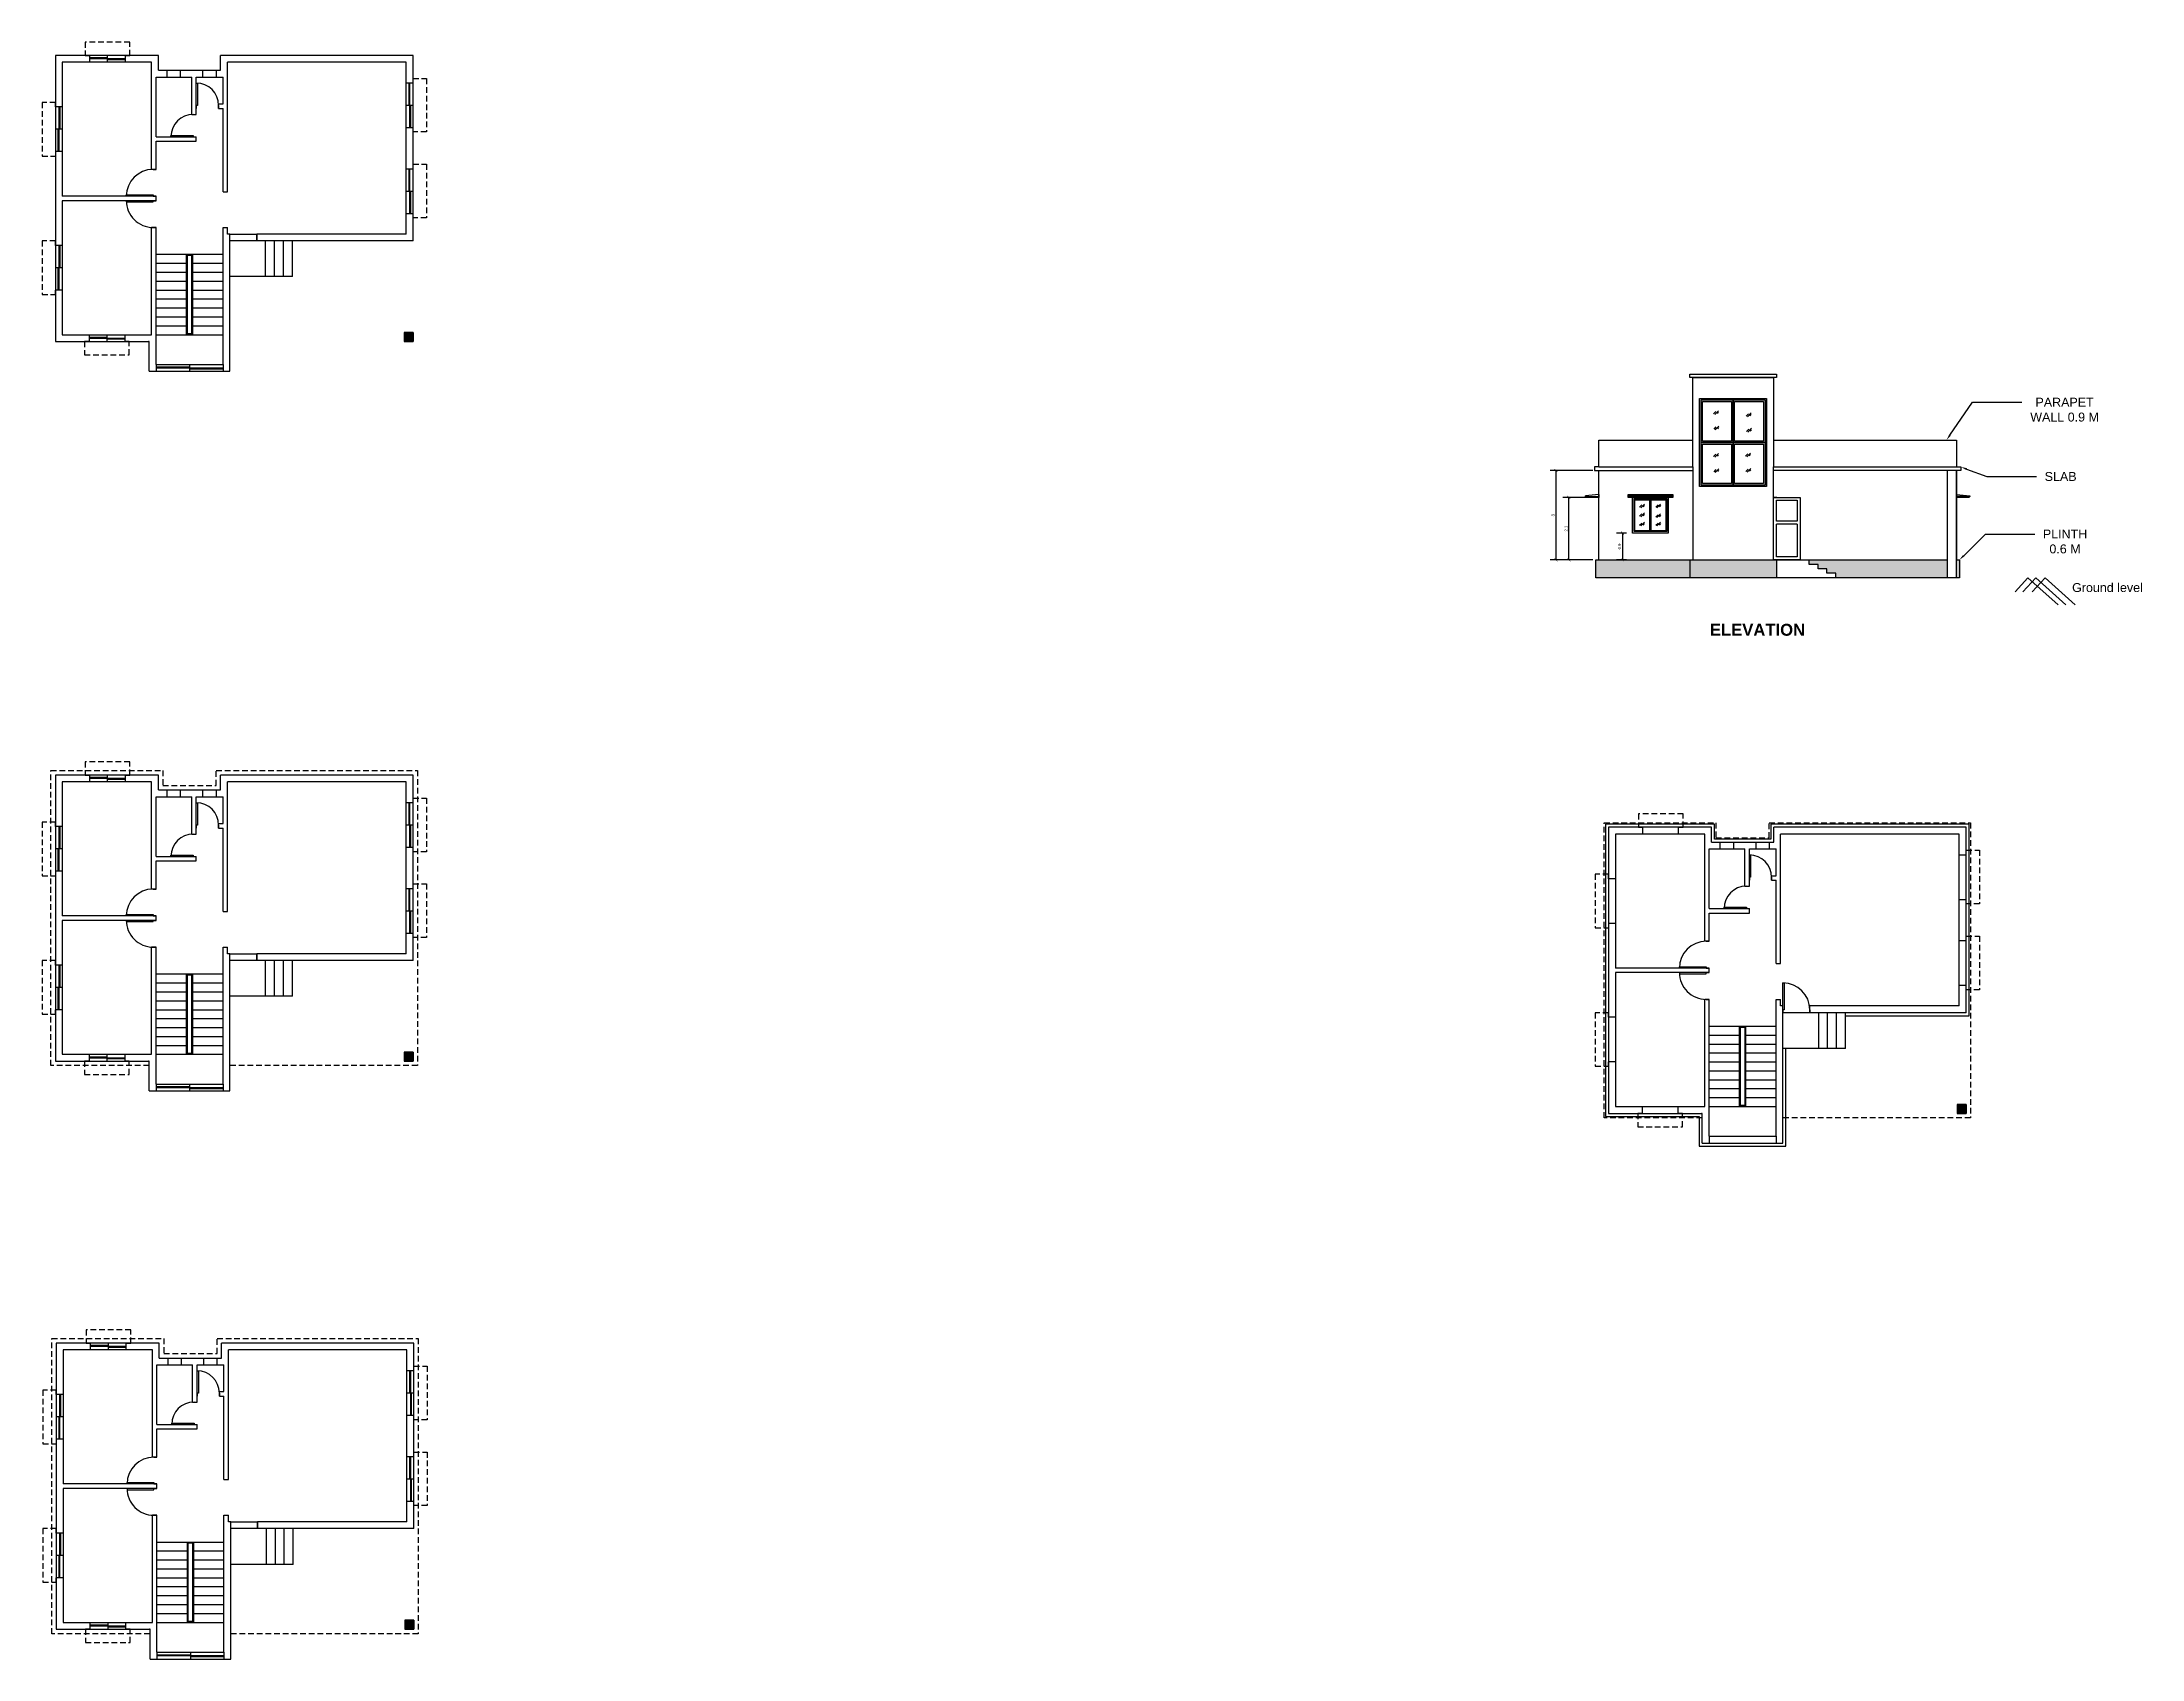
# Model space of a CAD drawing. Header units: metres. Extents: x 2285 to 2452, y 1171 to 1225.
# Drawn here: x 2381 to 2451.5, y 1171 to 1225.3 of the extents above; entities that cross this region are included whole.
import ezdxf
from ezdxf import colors
from ezdxf.entities.mleader import LeaderData, LeaderLine
from ezdxf.math import Vec2, Vec3

# ---------------------------------------------------------------- set-up
doc = ezdxf.new("R2010")
doc.units = ezdxf.units.M
doc.header["$LTSCALE"] = 0.03
doc.linetypes.add('HIDDEN', pattern=[9.525, 6.35, -3.175])
doc.layers.add('WALL', color=7, linetype='Continuous', lineweight=30, plot=False)
doc.styles.get("Standard").update_dxf_attribs({"font": 'arial.ttf'})
doc.dimstyles.new('SECTIONf ISO-25', dxfattribs={"dimtxt": 0.1, "dimasz": 0.1, "dimexe": 0.2, "dimexo": 0.2, "dimgap": 0.05, "dimtad": 1, "dimzin": 9, "dimdsep": 46, "dimtxsty": 'Standard', "dimblk": 'ARCHTICK', "dimcen": 2.5, "dimclrd": 253, "dimclrt": 254, "dimadec": 0, "dimazin": 0, "dimtfac": 1, "dimtmove": 0, "dimatfit": 3, "dimfxl": 1, "dimarcsym": 0})

msp = doc.modelspace()

# ---------------------------------------------------------------- texts
at = {"color": 3, "linetype": 'Continuous', "lineweight": 25, "char_height": 0.3, "attachment_point": 2}
for s, insert, width in [('\\pxqc;PLINTH 0.6 M', (2448.951, 1208.908), 1.82974), ('Ground level', (2450.377, 1207.109), 2.54933)]:
    msp.add_mtext(s, dxfattribs=dict(at, insert=insert, width=width))
at = {"color": 3, "linetype": 'Continuous', "lineweight": 25, "insert": (2436.602, 1205.741), "char_height": 0.4, "attachment_point": 1}
msp.add_mtext_dynamic_manual_height_columns('\\pxqc;{\\fArial|b1|i0|c0|p34;ELEVATION}', width=4.04205, gutter_width=0, heights=[0.875], dxfattribs=at)

# ---------------------------------------------------------------- blocks, each defined once
blk = doc.blocks.new('*U2')
for p, q in [((0, 0), (0, -100)), ((900, 0), (900, -100))]:
    blk.add_line(p, q)
blk.add_lwpolyline([(0, 0), (0, 900), (43.75, 900), (43.75, 0)], close=True)
blk.add_arc((0, 0), 900, 0, 90)
blk = doc.blocks.new('*U3')
for p, q in [((0, 0), (0, 100)), ((900, 0), (900, 100))]:
    blk.add_line(p, q)
blk.add_lwpolyline([(0, 0), (0, -900), (43.75, -900), (43.75, 0)], close=True)
blk.add_arc((0, 0), 900, 270, 0)
blk = doc.blocks.new('*U4')
for p, q in [((0, 0), (0, -100)), ((750, 0), (750, -100))]:
    blk.add_line(p, q)
blk.add_lwpolyline([(0, 0), (0, 750), (43.75, 750), (43.75, 0)], close=True)
blk.add_arc((0, 0), 750, 0, 90)
blk = doc.blocks.new('*U5')
for p, q in [((0, 0), (0, -100)), ((750, 0), (750, -100))]:
    blk.add_line(p, q)
blk.add_lwpolyline([(0, 0), (0, 750), (43.75, 750), (43.75, 0)], close=True)
blk.add_arc((0, 0), 750, 0, 90)
blk = doc.blocks.new('_ArchTick')
at = {"color": 0, "linetype": 'ByBlock', "lineweight": 25, "const_width": 0.15}
blk.add_lwpolyline([(-0.5, -0.5), (0.5, 0.5)], dxfattribs=at)
blk = doc.blocks.new('*D42')
at = {"color": 0, "linetype": 'Continuous', "lineweight": -2, "transparency": 16777216}
for p, q in [((2433.096, 1209.989), (2432.09, 1209.989)), ((2433.096, 1207.889), (2432.09, 1207.889))]:
    blk.add_line(p, q, dxfattribs=at)
at = {"color": 253, "linetype": 'Continuous', "lineweight": -2, "transparency": 16777216}
blk.add_line((2432.29, 1207.889), (2432.29, 1209.989), dxfattribs=at)
at = {"layer": 'Defpoints', "color": 0, "linetype": 'Continuous', "transparency": 16777216}
for p in [(2432.29, 1209.989), (2433.296, 1209.989), (2433.296, 1207.889)]:
    blk.add_point(p, dxfattribs=at)
at = {"color": 253, "linetype": 'Continuous', "lineweight": -2, "transparency": 16777216, "xscale": 0.1, "yscale": 0.1, "zscale": 0.1}
for p, rotation in [((2432.29, 1209.989), 90), ((2432.29, 1207.889), 270)]:
    blk.add_blockref('_ArchTick', p, dxfattribs=dict(at, rotation=rotation))
at = {"color": 254, "linetype": 'Continuous', "transparency": 16777216, "insert": (2432.19, 1208.939), "char_height": 0.1, "attachment_point": 5, "rotation": 90}
blk.add_mtext('2.1', dxfattribs=at)
blk = doc.blocks.new('*D43')
at = {"color": 0, "linetype": 'Continuous', "lineweight": -2, "transparency": 16777216}
for p, q in [((2433.096, 1210.889), (2431.656, 1210.889)), ((2433.096, 1207.889), (2431.656, 1207.889))]:
    blk.add_line(p, q, dxfattribs=at)
at = {"color": 253, "linetype": 'Continuous', "lineweight": -2, "transparency": 16777216}
blk.add_line((2431.856, 1207.889), (2431.856, 1210.889), dxfattribs=at)
at = {"layer": 'Defpoints', "color": 0, "linetype": 'Continuous', "transparency": 16777216}
for p in [(2431.856, 1210.889), (2433.296, 1210.889), (2433.296, 1207.889)]:
    blk.add_point(p, dxfattribs=at)
at = {"color": 253, "linetype": 'Continuous', "lineweight": -2, "transparency": 16777216, "xscale": 0.1, "yscale": 0.1, "zscale": 0.1}
for p, rotation in [((2431.856, 1210.889), 90), ((2431.856, 1207.889), 270)]:
    blk.add_blockref('_ArchTick', p, dxfattribs=dict(at, rotation=rotation))
at = {"color": 254, "linetype": 'Continuous', "transparency": 16777216, "insert": (2431.755, 1209.389), "char_height": 0.1, "attachment_point": 5, "rotation": 90}
blk.add_mtext('3', dxfattribs=at)
blk = doc.blocks.new('*D44')
at = {"color": 0, "linetype": 'Continuous', "lineweight": -2, "transparency": 16777216}
for p, q in [((2434.226, 1208.789), (2433.89, 1208.789)), ((2434.226, 1207.889), (2433.89, 1207.889))]:
    blk.add_line(p, q, dxfattribs=at)
at = {"color": 253, "linetype": 'Continuous', "lineweight": -2, "transparency": 16777216}
blk.add_line((2434.09, 1208.789), (2434.09, 1207.889), dxfattribs=at)
at = {"layer": 'Defpoints', "color": 0, "linetype": 'Continuous', "transparency": 16777216}
for p in [(2434.426, 1208.789), (2434.09, 1207.889), (2434.426, 1207.889)]:
    blk.add_point(p, dxfattribs=at)
at = {"color": 253, "linetype": 'Continuous', "lineweight": -2, "transparency": 16777216, "xscale": 0.1, "yscale": 0.1, "zscale": 0.1}
for p, rotation in [((2434.09, 1208.789), 90), ((2434.09, 1207.889), 270)]:
    blk.add_blockref('_ArchTick', p, dxfattribs=dict(at, rotation=rotation))
at = {"color": 254, "linetype": 'Continuous', "transparency": 16777216, "insert": (2433.989, 1208.339), "char_height": 0.1, "attachment_point": 5, "rotation": 90}
blk.add_mtext('0.9', dxfattribs=at)

# ---------------------------------------------------------------- dimensions: what is measured, and where the dimension line sits
at = {"color": 7, "linetype": 'Continuous', "true_color": 0xffffff}
for base, p1, p2, picture, middle in [((2431.856, 1210.889), (2433.296, 1207.889), (2433.296, 1210.889), '*D43', (2431.755, 1209.389)), ((2432.29, 1209.989), (2433.296, 1207.889), (2433.296, 1209.989), '*D42', (2432.19, 1208.939)), ((2434.09, 1207.889), (2434.426, 1208.789), (2434.426, 1207.889), '*D44', (2433.989, 1208.339))]:
    dim = msp.add_linear_dim(base=base, p1=p1, p2=p2, angle=90, dimstyle='SECTIONf ISO-25', dxfattribs=at)
    dim.commit()
    dim.dimension.update_dxf_attribs({"geometry": picture, "text_midpoint": middle})

# ---------------------------------------------------------------- hatches: boundary and pattern name
at = {"linetype": 'Continuous', "lineweight": 25, "true_color": 0xcd2027}
h = msp.add_hatch(color=242, dxfattribs=at)
h.dxf.hatch_style = 1
h.paths.add_polyline_path([(2393.168, 1215.523), (2393.168, 1215.223), (2393.468, 1215.223), (2393.468, 1215.523)])
at = {"linetype": 'Continuous', "true_color": 0x939598}
h = msp.add_hatch(dxfattribs=at)
h.set_pattern_fill('GRAVEL', color=252, scale=0.02)
h.set_pattern_definition([(228.0127875, (140.234994, -3.335246), (-4.0640000003, -4.5719999997), [0.06834429, -6.76609673]), (184.969741, (140.189274, -3.386046), (6.09599999759, 0.50800002894), [0.11728094, -11.61080978]), (132.5104471, (140.072434, -3.396206), (5.08000000215, -5.58799999805), [0.0826963, -8.18694456]), (267.273689, (139.874314, -3.523206), (0.50800000106, 10.15999999995), [0.1068009, -10.57328749]), (292.8336542, (139.869234, -3.629886), (-2.54000000021, 6.0959999999), [0.10472674, -10.36796155]), (357.273689, (139.909874, -3.726406), (-10.15999999995, 0.50800000106), [0.1068009, -10.57328749]), (37.6942405, (140.016554, -3.731486), (-6.60399999971, -5.08000000038), [0.14123873, -13.98262306]), (72.2553284, (140.128314, -3.645126), (3.55600000096, 11.1759999997), [0.1333439, -13.20105132]), (121.4295656, (140.168954, -3.518126), (-4.06400000058, 6.60399999965), [0.1071626, -10.60910914]), (175.2363583, (140.113074, -3.426686), (5.5879999999, -0.5080000009), [0.12234266, -5.99478739]), (222.3974378, (139.991154, -3.416526), (-6.0959999998, -5.58800000021), [0.15821558, -15.6633545]), (138.8140748, (140.377234, -3.528286), (-3.5559999998, 3.04800000025), [0.05400091, -5.34611316]), (171.4692344, (140.336594, -3.492726), (6.60400000018, -1.01599999885), [0.1027364, -10.1709278]), (225, (140.235, -3.4775), (-7e-17, -0.508), [0.07184187, -0.64657862]), (203.1985905, (140.199434, -3.416526), (2.54, 1.0159999998), [0.03868826, -3.83012447]), (291.8014095, (140.16387, -3.43177), (-0.508, 1.524), [0.05471312, -2.6809506]), (30.9637565, (140.18419, -3.48257), (1.524, 1.016), [0.08886393, -2.87325963]), (161.565051, (140.2604, -3.43685), (1.016, -0.508), [0.06425743, -1.54217962]), (16.3895403, (139.869234, -3.431766), (5.08, 1.524), [0.0900176, -8.91176533]), (70.346176, (139.955594, -3.406366), (-2.0320000002, -5.58799999993), [0.07551979, -7.47644314]), (293.1985905, (140.260394, -3.335246), (-1.0159999998, 2.54), [0.07737602, -3.79143672]), (343.6104597, (140.290874, -3.406366), (-5.0800000001, 1.52399999964), [0.0900176, -8.91176533]), (339.4439548, (139.869234, -3.746726), (-2.54, 1.016), [0.08680704, -4.25354686]), (294.7751406, (139.950514, -3.777206), (-2.540000003, 5.58799999863), [0.07273442, -7.20071868]), (66.8014095, (140.265474, -3.843246), (1.0159999998, 2.54), [0.07737602, -3.79143672]), (17.3540246, (140.295954, -3.772126), (-6.60399999987, -2.03200000043), [0.08515655, -8.4304752]), (69.4439548, (140.016554, -3.843246), (-1.016, -2.54), [0.04340352, -4.29695038]), (101.3099325, (140.23499, -3.84325), (-0.508, 2.032), [0.02590292, -2.56439899]), (165.9637565, (140.22991, -3.81785), (1.524, -0.508), [0.10472674, -1.98981092]), (186.009006, (140.128314, -3.792446), (5.07999999997, 0.50800000027), [0.0970534, -9.60827297]), (303.6900675, (140.1842, -3.52829), (-0.508, 1.016), [0.07326478, -1.75835527]), (353.1572266, (140.224834, -3.589246), (8.63600000005, -1.01599999955), [0.12791135, -12.66320181]), (60.945396, (140.351834, -3.604486), (-2.0320000001, -3.556), [0.05230165, -5.17787846]), (90, (140.37723, -3.55877), (-0.508, 0.508), [0.03048, -0.47752]), (120.2564372, (140.118154, -3.777206), (2.03199999975, -3.55600000014), [0.07057339, -6.98678815]), (48.0127875, (140.082594, -3.716246), (4.06400000034, 4.5719999997), [0.13668858, -6.69775244]), (0, (140.17403, -3.61465), (0.508, 0.508), [0.13208, -0.37592]), (325.3048465, (140.306114, -3.614646), (5.08000000192, -3.55599999725), [0.08032191, -7.95186334]), (254.054604, (140.372154, -3.660366), (-0.508, -2.032), [0.07396582, -3.62433001]), (207.6459754, (140.351834, -3.731486), (-9.65200000035, -5.07999999933), [0.12042902, -11.92249288]), (175.4260787, (140.245154, -3.787366), (-6.604, 0.508), [0.12740589, -12.61316929])])
h.paths.add_polyline_path([(2436.346, 1207.889), (2433.196, 1207.889), (2433.196, 1207.289), (2436.346, 1207.289)])
h.paths.add_polyline_path([(2439.256, 1207.889), (2436.346, 1207.889), (2436.346, 1207.289), (2439.256, 1207.289)])
h.paths.add_polyline_path([(2445.006, 1207.889), (2440.356, 1207.889), (2440.356, 1207.739), (2440.656, 1207.739), (2440.656, 1207.589), (2440.956, 1207.589), (2440.956, 1207.439), (2441.256, 1207.439), (2441.256, 1207.289), (2445.006, 1207.289)])
h.paths.add_polyline_path([(2445.406, 1207.889), (2445.306, 1207.889), (2445.306, 1207.289), (2445.406, 1207.289)])
at = {"linetype": 'Continuous', "lineweight": 25, "true_color": 0xcd2027}
h = msp.add_hatch(color=242, dxfattribs=at)
h.dxf.hatch_style = 1
h.paths.add_polyline_path([(2393.168, 1191.351), (2393.168, 1191.051), (2393.468, 1191.051), (2393.468, 1191.351)])
h = msp.add_hatch(color=242, dxfattribs=at)
h.dxf.hatch_style = 1
h.paths.add_polyline_path([(2445.329, 1189.598), (2445.329, 1189.298), (2445.629, 1189.298), (2445.629, 1189.598)])
h = msp.add_hatch(color=242, dxfattribs=at)
h.dxf.hatch_style = 1
h.paths.add_polyline_path([(2393.196, 1172.271), (2393.196, 1171.971), (2393.496, 1171.971), (2393.496, 1172.271)])

# ---------------------------------------------------------------- linework, layer by layer
for p, q in [((2384.918, 1224.833), (2381.458, 1224.833)), ((2381.458, 1224.833), (2381.458, 1215.223)), ((2384.688, 1224.603), (2381.688, 1224.603)), ((2381.688, 1224.603), (2381.688, 1220.103)), ((2384.688, 1221.003), (2384.688, 1224.603)), ((2384.918, 1224.333), (2384.918, 1224.833)), ((2387.008, 1224.333), (2387.008, 1224.833)), ((2393.468, 1224.833), (2387.008, 1224.833)), ((2387.238, 1220.253), (2387.238, 1224.603)), ((2393.238, 1224.603), (2387.238, 1224.603)), ((2393.238, 1221.718), (2393.238, 1224.603)), ((2393.468, 1218.603), (2393.468, 1224.833)), ((2384.838, 1222.103), (2384.838, 1224.103)), ((2384.838, 1224.103), (2386.038, 1224.103)), ((2384.918, 1224.333), (2387.008, 1224.333)), ((2386.038, 1222.853), (2386.038, 1224.103)), ((2386.188, 1222.853), (2386.188, 1224.103)), ((2386.188, 1224.103), (2387.088, 1224.103)), ((2387.088, 1223.203), (2387.088, 1224.103)), ((2386.938, 1223.053), (2386.938, 1223.203)), ((2386.938, 1223.203), (2387.088, 1223.203)), ((2386.938, 1223.053), (2387.088, 1223.053)), ((2387.088, 1220.253), (2387.088, 1223.053)), ((2386.038, 1222.853), (2386.188, 1222.853)), ((2384.838, 1222.103), (2386.188, 1222.103)), ((2384.838, 1221.003), (2384.838, 1221.953)), ((2384.838, 1221.953), (2386.188, 1221.953)), ((2386.188, 1221.953), (2386.188, 1222.103)), ((2393.238, 1218.833), (2393.238, 1221.718)), ((2384.838, 1221.003), (2384.688, 1221.003)), ((2387.088, 1220.253), (2387.238, 1220.253)), ((2384.838, 1220.103), (2381.688, 1220.103)), ((2384.838, 1219.953), (2381.688, 1219.953)), ((2381.688, 1219.953), (2381.688, 1215.453)), ((2384.838, 1219.953), (2384.838, 1220.103)), ((2384.688, 1215.453), (2384.688, 1219.053)), ((2384.838, 1219.053), (2384.688, 1219.053)), ((2384.838, 1214.453), (2384.838, 1219.053)), ((2387.088, 1214.453), (2387.088, 1219.053)), ((2387.088, 1219.053), (2387.238, 1219.053)), ((2387.238, 1218.833), (2387.238, 1219.053)), ((2387.318, 1218.833), (2387.238, 1218.833)), ((2387.318, 1214.223), (2387.318, 1218.833)), ((2388.218, 1218.603), (2388.218, 1218.833)), ((2393.238, 1218.833), (2388.218, 1218.833)), ((2384.838, 1218.153), (2387.088, 1218.153)), ((2385.863, 1218.153), (2385.863, 1215.453)), ((2386.063, 1218.153), (2386.063, 1215.453)), ((2393.468, 1218.603), (2387.318, 1218.603)), ((2388.518, 1217.403), (2388.518, 1218.603)), ((2388.818, 1217.403), (2388.818, 1218.603)), ((2389.118, 1217.403), (2389.118, 1218.603)), ((2389.418, 1217.403), (2389.418, 1218.603)), ((2384.838, 1217.853), (2385.863, 1217.853)), ((2384.838, 1217.553), (2385.863, 1217.553)), ((2386.063, 1217.853), (2387.088, 1217.853)), ((2386.063, 1217.553), (2387.088, 1217.553)), ((2389.418, 1217.403), (2387.318, 1217.403)), ((2384.838, 1217.253), (2385.863, 1217.253)), ((2384.838, 1216.953), (2385.863, 1216.953)), ((2384.838, 1216.653), (2385.863, 1216.653)), ((2386.063, 1217.253), (2387.088, 1217.253)), ((2386.063, 1216.953), (2387.088, 1216.953)), ((2386.063, 1216.653), (2387.088, 1216.653)), ((2384.838, 1216.353), (2385.863, 1216.353)), ((2384.838, 1216.053), (2385.863, 1216.053)), ((2386.063, 1216.353), (2387.088, 1216.353)), ((2386.063, 1216.053), (2387.088, 1216.053)), ((2381.458, 1215.223), (2384.608, 1215.223)), ((2381.688, 1215.453), (2384.688, 1215.453)), ((2384.608, 1214.223), (2384.608, 1215.223)), ((2384.838, 1215.753), (2385.863, 1215.753)), ((2384.838, 1215.453), (2387.088, 1215.453)), ((2386.063, 1215.753), (2387.088, 1215.753)), ((2393.468, 1215.223), (2393.168, 1215.223)), ((2393.468, 1215.523), (2393.468, 1215.223)), ((2384.608, 1214.223), (2387.318, 1214.223)), ((2384.838, 1214.453), (2387.088, 1214.453)), ((2384.918, 1200.661), (2381.458, 1200.661)), ((2381.458, 1200.661), (2381.458, 1191.051)), ((2384.688, 1200.431), (2381.688, 1200.431)), ((2381.688, 1200.431), (2381.688, 1195.931)), ((2384.688, 1196.831), (2384.688, 1200.431)), ((2384.918, 1200.161), (2384.918, 1200.661)), ((2387.008, 1200.161), (2387.008, 1200.661)), ((2393.468, 1200.661), (2387.008, 1200.661)), ((2387.238, 1196.081), (2387.238, 1200.431)), ((2393.238, 1200.431), (2387.238, 1200.431)), ((2393.238, 1197.546), (2393.238, 1200.431)), ((2393.468, 1194.431), (2393.468, 1200.661)), ((2384.838, 1197.931), (2384.838, 1199.931)), ((2384.838, 1199.931), (2386.038, 1199.931)), ((2384.918, 1200.161), (2387.008, 1200.161)), ((2386.038, 1198.681), (2386.038, 1199.931)), ((2386.188, 1198.681), (2386.188, 1199.931)), ((2386.188, 1199.931), (2387.088, 1199.931)), ((2387.088, 1199.031), (2387.088, 1199.931)), ((2386.938, 1198.881), (2386.938, 1199.031)), ((2386.938, 1199.031), (2387.088, 1199.031)), ((2386.038, 1198.681), (2386.188, 1198.681)), ((2386.938, 1198.881), (2387.088, 1198.881)), ((2387.088, 1196.081), (2387.088, 1198.881)), ((2437.079, 1198.908), (2433.619, 1198.908)), ((2433.619, 1198.908), (2433.619, 1189.298)), ((2436.849, 1198.678), (2433.849, 1198.678)), ((2433.849, 1198.678), (2433.849, 1194.178)), ((2436.849, 1195.078), (2436.849, 1198.678)), ((2437.079, 1198.408), (2437.079, 1198.908)), ((2437.079, 1198.408), (2439.169, 1198.408)), ((2439.169, 1198.408), (2439.169, 1198.908)), ((2445.629, 1198.908), (2439.169, 1198.908)), ((2439.399, 1194.328), (2439.399, 1198.678)), ((2445.399, 1198.678), (2439.399, 1198.678)), ((2445.399, 1195.793), (2445.399, 1198.678)), ((2445.629, 1192.678), (2445.629, 1198.908)), ((2384.838, 1197.931), (2386.188, 1197.931)), ((2384.838, 1196.831), (2384.838, 1197.781)), ((2384.838, 1197.781), (2386.188, 1197.781)), ((2386.188, 1197.781), (2386.188, 1197.931)), ((2436.999, 1196.178), (2436.999, 1198.178)), ((2436.999, 1198.178), (2438.199, 1198.178)), ((2438.199, 1196.928), (2438.199, 1198.178)), ((2438.349, 1196.928), (2438.349, 1198.178)), ((2438.349, 1198.178), (2439.249, 1198.178)), ((2439.249, 1197.278), (2439.249, 1198.178)), ((2393.238, 1194.661), (2393.238, 1197.546)), ((2438.199, 1196.928), (2438.349, 1196.928)), ((2439.099, 1197.128), (2439.099, 1197.278)), ((2439.099, 1197.278), (2439.249, 1197.278)), ((2439.099, 1197.128), (2439.249, 1197.128)), ((2439.249, 1194.328), (2439.249, 1197.128)), ((2384.838, 1196.831), (2384.688, 1196.831)), ((2436.999, 1196.178), (2438.349, 1196.178)), ((2438.349, 1196.028), (2438.349, 1196.178)), ((2384.838, 1195.931), (2381.688, 1195.931)), ((2384.838, 1195.781), (2381.688, 1195.781)), ((2381.688, 1195.781), (2381.688, 1191.281)), ((2384.838, 1195.781), (2384.838, 1195.931)), ((2387.088, 1196.081), (2387.238, 1196.081)), ((2436.999, 1195.078), (2436.999, 1196.028)), ((2436.999, 1196.028), (2438.349, 1196.028)), ((2445.399, 1192.908), (2445.399, 1195.793)), ((2384.688, 1191.281), (2384.688, 1194.881)), ((2384.838, 1194.881), (2384.688, 1194.881)), ((2384.838, 1190.281), (2384.838, 1194.881)), ((2387.088, 1190.281), (2387.088, 1194.881)), ((2387.088, 1194.881), (2387.238, 1194.881)), ((2387.238, 1194.661), (2387.238, 1194.881)), ((2436.999, 1195.078), (2436.849, 1195.078)), ((2387.318, 1194.661), (2387.238, 1194.661)), ((2387.318, 1190.051), (2387.318, 1194.661)), ((2393.468, 1194.431), (2387.318, 1194.431)), ((2388.218, 1194.431), (2388.218, 1194.661)), ((2393.238, 1194.661), (2388.218, 1194.661)), ((2388.518, 1193.231), (2388.518, 1194.431)), ((2388.818, 1193.231), (2388.818, 1194.431)), ((2389.118, 1193.231), (2389.118, 1194.431)), ((2389.418, 1193.231), (2389.418, 1194.431)), ((2436.999, 1194.178), (2433.849, 1194.178)), ((2436.999, 1194.028), (2436.999, 1194.178)), ((2439.249, 1194.328), (2439.399, 1194.328)), ((2384.838, 1193.981), (2387.088, 1193.981)), ((2384.838, 1193.681), (2385.863, 1193.681)), ((2384.838, 1193.381), (2385.863, 1193.381)), ((2385.863, 1193.981), (2385.863, 1191.281)), ((2386.063, 1193.981), (2386.063, 1191.281)), ((2386.063, 1193.681), (2387.088, 1193.681)), ((2386.063, 1193.381), (2387.088, 1193.381)), ((2436.999, 1194.028), (2433.849, 1194.028)), ((2433.849, 1194.028), (2433.849, 1189.528)), ((2384.838, 1193.081), (2385.863, 1193.081)), ((2384.838, 1192.781), (2385.863, 1192.781)), ((2386.063, 1193.081), (2387.088, 1193.081)), ((2386.063, 1192.781), (2387.088, 1192.781)), ((2389.418, 1193.231), (2387.318, 1193.231)), ((2436.849, 1189.528), (2436.849, 1193.128)), ((2436.999, 1193.128), (2436.849, 1193.128)), ((2436.999, 1188.528), (2436.999, 1193.128)), ((2439.249, 1188.528), (2439.249, 1193.128)), ((2439.249, 1193.128), (2439.399, 1193.128)), ((2439.399, 1192.908), (2439.399, 1193.128)), ((2439.479, 1192.908), (2439.399, 1192.908)), ((2439.479, 1188.298), (2439.479, 1192.908)), ((2445.629, 1192.678), (2439.479, 1192.678)), ((2440.379, 1192.678), (2440.379, 1192.908)), ((2445.399, 1192.908), (2440.379, 1192.908)), ((2440.679, 1191.478), (2440.679, 1192.678)), ((2440.979, 1191.478), (2440.979, 1192.678)), ((2441.279, 1191.478), (2441.279, 1192.678)), ((2441.579, 1191.478), (2441.579, 1192.678)), ((2384.838, 1192.481), (2385.863, 1192.481)), ((2384.838, 1192.181), (2385.863, 1192.181)), ((2386.063, 1192.481), (2387.088, 1192.481)), ((2386.063, 1192.181), (2387.088, 1192.181)), ((2436.999, 1192.228), (2439.249, 1192.228)), ((2438.024, 1192.228), (2438.024, 1189.528)), ((2438.224, 1192.228), (2438.224, 1189.528)), ((2381.688, 1191.281), (2384.688, 1191.281)), ((2384.838, 1191.881), (2385.863, 1191.881)), ((2384.838, 1191.581), (2385.863, 1191.581)), ((2384.838, 1191.281), (2387.088, 1191.281)), ((2386.063, 1191.881), (2387.088, 1191.881)), ((2386.063, 1191.581), (2387.088, 1191.581)), ((2393.468, 1191.351), (2393.468, 1191.051)), ((2436.999, 1191.928), (2438.024, 1191.928)), ((2436.999, 1191.628), (2438.024, 1191.628)), ((2436.999, 1191.328), (2438.024, 1191.328)), ((2438.224, 1191.928), (2439.249, 1191.928)), ((2438.224, 1191.628), (2439.249, 1191.628)), ((2438.224, 1191.328), (2439.249, 1191.328)), ((2441.579, 1191.478), (2439.479, 1191.478)), ((2381.458, 1191.051), (2384.608, 1191.051)), ((2384.608, 1190.051), (2384.608, 1191.051)), ((2393.468, 1191.051), (2393.168, 1191.051)), ((2436.999, 1191.028), (2438.024, 1191.028)), ((2436.999, 1190.728), (2438.024, 1190.728)), ((2438.224, 1191.028), (2439.249, 1191.028)), ((2438.224, 1190.728), (2439.249, 1190.728)), ((2384.608, 1190.051), (2387.318, 1190.051)), ((2384.838, 1190.281), (2387.088, 1190.281)), ((2436.999, 1190.428), (2438.024, 1190.428)), ((2436.999, 1190.128), (2438.024, 1190.128)), ((2436.999, 1189.828), (2438.024, 1189.828)), ((2438.224, 1190.428), (2439.249, 1190.428)), ((2438.224, 1190.128), (2439.249, 1190.128)), ((2438.224, 1189.828), (2439.249, 1189.828)), ((2433.619, 1189.298), (2436.769, 1189.298)), ((2433.849, 1189.528), (2436.849, 1189.528)), ((2436.769, 1188.298), (2436.769, 1189.298)), ((2436.999, 1189.528), (2439.249, 1189.528)), ((2445.629, 1189.298), (2445.329, 1189.298)), ((2445.629, 1189.598), (2445.629, 1189.298)), ((2436.999, 1188.528), (2439.249, 1188.528)), ((2436.769, 1188.298), (2439.479, 1188.298)), ((2384.946, 1181.581), (2381.486, 1181.581)), ((2381.486, 1181.581), (2381.486, 1171.971)), ((2384.946, 1181.081), (2384.946, 1181.581)), ((2387.036, 1181.081), (2387.036, 1181.581)), ((2393.496, 1181.581), (2387.036, 1181.581)), ((2393.496, 1175.351), (2393.496, 1181.581)), ((2384.716, 1181.351), (2381.716, 1181.351)), ((2381.716, 1181.351), (2381.716, 1176.851)), ((2384.716, 1177.751), (2384.716, 1181.351)), ((2384.866, 1178.851), (2384.866, 1180.851)), ((2384.866, 1180.851), (2386.066, 1180.851)), ((2384.946, 1181.081), (2387.036, 1181.081)), ((2386.066, 1179.601), (2386.066, 1180.851)), ((2386.216, 1179.601), (2386.216, 1180.851)), ((2386.216, 1180.851), (2387.116, 1180.851)), ((2387.116, 1179.951), (2387.116, 1180.851)), ((2387.266, 1177.001), (2387.266, 1181.351)), ((2393.266, 1181.351), (2387.266, 1181.351)), ((2393.266, 1178.466), (2393.266, 1181.351)), ((2386.966, 1179.801), (2386.966, 1179.951)), ((2386.966, 1179.951), (2387.116, 1179.951)), ((2386.066, 1179.601), (2386.216, 1179.601)), ((2386.966, 1179.801), (2387.116, 1179.801)), ((2387.116, 1177.001), (2387.116, 1179.801)), ((2384.866, 1178.851), (2386.216, 1178.851)), ((2384.866, 1177.751), (2384.866, 1178.701)), ((2384.866, 1178.701), (2386.216, 1178.701)), ((2386.216, 1178.701), (2386.216, 1178.851)), ((2393.266, 1175.581), (2393.266, 1178.466)), ((2384.866, 1177.751), (2384.716, 1177.751)), ((2384.866, 1176.851), (2381.716, 1176.851)), ((2384.866, 1176.701), (2381.716, 1176.701)), ((2381.716, 1176.701), (2381.716, 1172.201)), ((2384.866, 1176.701), (2384.866, 1176.851)), ((2387.116, 1177.001), (2387.266, 1177.001)), ((2384.716, 1172.201), (2384.716, 1175.801)), ((2384.866, 1175.801), (2384.716, 1175.801)), ((2384.866, 1171.201), (2384.866, 1175.801)), ((2387.116, 1171.201), (2387.116, 1175.801)), ((2387.116, 1175.801), (2387.266, 1175.801)), ((2387.266, 1175.581), (2387.266, 1175.801)), ((2387.346, 1175.581), (2387.266, 1175.581)), ((2387.346, 1170.971), (2387.346, 1175.581)), ((2393.496, 1175.351), (2387.346, 1175.351)), ((2388.246, 1175.351), (2388.246, 1175.581)), ((2393.266, 1175.581), (2388.246, 1175.581)), ((2388.546, 1174.151), (2388.546, 1175.351)), ((2388.846, 1174.151), (2388.846, 1175.351)), ((2389.146, 1174.151), (2389.146, 1175.351)), ((2389.446, 1174.151), (2389.446, 1175.351)), ((2384.866, 1174.901), (2387.116, 1174.901)), ((2384.866, 1174.601), (2385.891, 1174.601)), ((2385.891, 1174.901), (2385.891, 1172.201)), ((2386.091, 1174.901), (2386.091, 1172.201)), ((2386.091, 1174.601), (2387.116, 1174.601)), ((2384.866, 1174.301), (2385.891, 1174.301)), ((2384.866, 1174.001), (2385.891, 1174.001)), ((2384.866, 1173.701), (2385.891, 1173.701)), ((2386.091, 1174.301), (2387.116, 1174.301)), ((2386.091, 1174.001), (2387.116, 1174.001)), ((2386.091, 1173.701), (2387.116, 1173.701)), ((2389.446, 1174.151), (2387.346, 1174.151)), ((2384.866, 1173.401), (2385.891, 1173.401)), ((2384.866, 1173.101), (2385.891, 1173.101)), ((2386.091, 1173.401), (2387.116, 1173.401)), ((2386.091, 1173.101), (2387.116, 1173.101)), ((2381.716, 1172.201), (2384.716, 1172.201)), ((2384.866, 1172.801), (2385.891, 1172.801)), ((2384.866, 1172.501), (2385.891, 1172.501)), ((2384.866, 1172.201), (2387.116, 1172.201)), ((2386.091, 1172.801), (2387.116, 1172.801)), ((2386.091, 1172.501), (2387.116, 1172.501)), ((2393.496, 1172.271), (2393.496, 1171.971)), ((2381.486, 1171.971), (2384.636, 1171.971)), ((2384.636, 1170.971), (2384.636, 1171.971)), ((2393.496, 1171.971), (2393.196, 1171.971)), ((2384.636, 1170.971), (2387.346, 1170.971)), ((2384.866, 1171.201), (2387.116, 1171.201))]:
    msp.add_line(p, q)
at = {"color": 41, "true_color": 0xf4ee51}
for p, q in [((2382.61, 1224.603), (2382.61, 1224.833)), ((2383.21, 1224.748), (2382.61, 1224.748)), ((2383.81, 1224.718), (2382.61, 1224.718)), ((2383.21, 1224.603), (2383.21, 1224.833)), ((2383.81, 1224.688), (2383.21, 1224.688)), ((2383.232, 1224.603), (2383.21, 1224.603)), ((2383.81, 1224.603), (2383.81, 1224.833)), ((2393.238, 1223.911), (2393.468, 1223.911)), ((2393.323, 1223.911), (2393.323, 1223.161)), ((2393.353, 1223.911), (2393.353, 1222.411)), ((2381.688, 1223.103), (2381.458, 1223.103)), ((2381.573, 1223.103), (2381.573, 1221.603)), ((2381.603, 1223.103), (2381.603, 1222.353)), ((2393.238, 1223.161), (2393.468, 1223.161)), ((2393.383, 1223.161), (2393.383, 1222.411)), ((2381.688, 1222.353), (2381.458, 1222.353)), ((2381.543, 1222.353), (2381.543, 1221.603)), ((2393.238, 1222.411), (2393.468, 1222.411)), ((2381.688, 1221.603), (2381.458, 1221.603)), ((2393.238, 1221.026), (2393.468, 1221.026)), ((2393.323, 1221.026), (2393.323, 1220.276)), ((2393.353, 1221.026), (2393.353, 1219.526)), ((2393.238, 1220.276), (2393.468, 1220.276)), ((2393.383, 1220.276), (2393.383, 1219.526)), ((2393.238, 1219.526), (2393.468, 1219.526)), ((2381.688, 1218.453), (2381.458, 1218.453)), ((2381.573, 1218.453), (2381.573, 1216.953)), ((2381.603, 1218.453), (2381.603, 1217.703)), ((2381.688, 1217.703), (2381.458, 1217.703)), ((2381.543, 1217.703), (2381.543, 1216.953)), ((2381.688, 1216.953), (2381.458, 1216.953)), ((2382.588, 1215.453), (2382.588, 1215.223)), ((2382.588, 1215.368), (2383.188, 1215.368)), ((2382.588, 1215.338), (2383.788, 1215.338)), ((2383.166, 1215.453), (2383.188, 1215.453)), ((2383.188, 1215.453), (2383.188, 1215.223)), ((2383.188, 1215.308), (2383.788, 1215.308)), ((2383.788, 1215.453), (2383.788, 1215.223)), ((2384.838, 1214.453), (2384.838, 1214.223)), ((2384.838, 1214.368), (2385.963, 1214.368)), ((2384.838, 1214.338), (2387.088, 1214.338)), ((2385.963, 1214.453), (2385.963, 1214.223)), ((2385.963, 1214.308), (2387.088, 1214.308)), ((2387.088, 1214.453), (2387.088, 1214.223)), ((2382.61, 1200.431), (2382.61, 1200.661)), ((2383.21, 1200.576), (2382.61, 1200.576)), ((2383.81, 1200.546), (2382.61, 1200.546)), ((2383.21, 1200.431), (2383.21, 1200.661)), ((2383.81, 1200.516), (2383.21, 1200.516)), ((2383.232, 1200.431), (2383.21, 1200.431)), ((2383.81, 1200.431), (2383.81, 1200.661)), ((2393.238, 1199.738), (2393.468, 1199.738)), ((2393.323, 1199.738), (2393.323, 1198.988)), ((2393.353, 1199.738), (2393.353, 1198.238)), ((2381.688, 1198.931), (2381.458, 1198.931)), ((2381.573, 1198.931), (2381.573, 1197.431)), ((2381.603, 1198.931), (2381.603, 1198.181)), ((2393.238, 1198.988), (2393.468, 1198.988)), ((2393.383, 1198.988), (2393.383, 1198.238)), ((2434.772, 1198.678), (2434.772, 1198.908)), ((2435.394, 1198.678), (2435.372, 1198.678)), ((2435.972, 1198.678), (2435.972, 1198.908)), ((2381.688, 1198.181), (2381.458, 1198.181)), ((2381.543, 1198.181), (2381.543, 1197.431)), ((2393.238, 1198.238), (2393.468, 1198.238)), ((2445.399, 1197.986), (2445.629, 1197.986)), ((2381.688, 1197.431), (2381.458, 1197.431)), ((2433.849, 1197.178), (2433.619, 1197.178)), ((2393.238, 1196.853), (2393.468, 1196.853)), ((2393.323, 1196.853), (2393.323, 1196.103)), ((2393.353, 1196.853), (2393.353, 1195.353)), ((2445.399, 1196.486), (2445.629, 1196.486)), ((2393.238, 1196.103), (2393.468, 1196.103)), ((2393.383, 1196.103), (2393.383, 1195.353)), ((2433.849, 1195.678), (2433.619, 1195.678)), ((2393.238, 1195.353), (2393.468, 1195.353)), ((2445.399, 1195.101), (2445.629, 1195.101)), ((2381.688, 1194.281), (2381.458, 1194.281)), ((2381.573, 1194.281), (2381.573, 1192.781)), ((2381.603, 1194.281), (2381.603, 1193.531)), ((2381.688, 1193.531), (2381.458, 1193.531)), ((2381.543, 1193.531), (2381.543, 1192.781)), ((2445.399, 1193.601), (2445.629, 1193.601)), ((2381.688, 1192.781), (2381.458, 1192.781)), ((2433.849, 1192.528), (2433.619, 1192.528)), ((2382.588, 1191.281), (2382.588, 1191.051)), ((2383.166, 1191.281), (2383.188, 1191.281)), ((2383.188, 1191.281), (2383.188, 1191.051)), ((2383.788, 1191.281), (2383.788, 1191.051)), ((2382.588, 1191.196), (2383.188, 1191.196)), ((2382.588, 1191.166), (2383.788, 1191.166)), ((2383.188, 1191.136), (2383.788, 1191.136)), ((2433.849, 1191.028), (2433.619, 1191.028)), ((2384.838, 1190.281), (2384.838, 1190.051)), ((2384.838, 1190.196), (2385.963, 1190.196)), ((2384.838, 1190.166), (2387.088, 1190.166)), ((2385.963, 1190.281), (2385.963, 1190.051)), ((2385.963, 1190.136), (2387.088, 1190.136)), ((2387.088, 1190.281), (2387.088, 1190.051)), ((2434.749, 1189.528), (2434.749, 1189.298)), ((2435.327, 1189.528), (2435.349, 1189.528)), ((2435.949, 1189.528), (2435.949, 1189.298)), ((2436.999, 1188.528), (2436.999, 1188.298)), ((2439.249, 1188.528), (2439.249, 1188.298)), ((2382.638, 1181.351), (2382.638, 1181.581)), ((2383.238, 1181.496), (2382.638, 1181.496)), ((2383.838, 1181.466), (2382.638, 1181.466)), ((2383.238, 1181.351), (2383.238, 1181.581)), ((2383.838, 1181.436), (2383.238, 1181.436)), ((2383.838, 1181.351), (2383.838, 1181.581)), ((2383.261, 1181.351), (2383.238, 1181.351)), ((2393.266, 1180.659), (2393.496, 1180.659)), ((2393.351, 1180.659), (2393.351, 1179.909)), ((2393.381, 1180.659), (2393.381, 1179.159)), ((2381.716, 1179.851), (2381.486, 1179.851)), ((2381.601, 1179.851), (2381.601, 1178.351)), ((2381.631, 1179.851), (2381.631, 1179.101)), ((2393.266, 1179.909), (2393.496, 1179.909)), ((2393.411, 1179.909), (2393.411, 1179.159)), ((2381.716, 1179.101), (2381.486, 1179.101)), ((2381.571, 1179.101), (2381.571, 1178.351)), ((2393.266, 1179.159), (2393.496, 1179.159)), ((2381.716, 1178.351), (2381.486, 1178.351)), ((2393.266, 1177.774), (2393.496, 1177.774)), ((2393.351, 1177.774), (2393.351, 1177.024)), ((2393.381, 1177.774), (2393.381, 1176.274)), ((2393.266, 1177.024), (2393.496, 1177.024)), ((2393.411, 1177.024), (2393.411, 1176.274)), ((2393.266, 1176.274), (2393.496, 1176.274)), ((2381.716, 1175.201), (2381.486, 1175.201)), ((2381.601, 1175.201), (2381.601, 1173.701)), ((2381.631, 1175.201), (2381.631, 1174.451)), ((2381.716, 1174.451), (2381.486, 1174.451)), ((2381.571, 1174.451), (2381.571, 1173.701)), ((2381.716, 1173.701), (2381.486, 1173.701)), ((2382.616, 1172.201), (2382.616, 1171.971)), ((2383.194, 1172.201), (2383.216, 1172.201)), ((2383.216, 1172.201), (2383.216, 1171.971)), ((2383.816, 1172.201), (2383.816, 1171.971)), ((2382.616, 1172.116), (2383.216, 1172.116)), ((2382.616, 1172.086), (2383.816, 1172.086)), ((2383.216, 1172.056), (2383.816, 1172.056)), ((2384.866, 1171.201), (2384.866, 1170.971)), ((2384.866, 1171.116), (2385.991, 1171.116)), ((2384.866, 1171.086), (2387.116, 1171.086)), ((2385.991, 1171.201), (2385.991, 1170.971)), ((2385.991, 1171.056), (2387.116, 1171.056)), ((2387.116, 1171.201), (2387.116, 1170.971))]:
    msp.add_line(p, q, dxfattribs=at)
at = {"color": 41, "linetype": 'Continuous', "true_color": 0xf4ee51}
for p, q in [((2385.213, 1224.103), (2385.213, 1224.333)), ((2385.663, 1224.103), (2385.663, 1224.333)), ((2386.413, 1224.103), (2386.413, 1224.333)), ((2386.863, 1224.103), (2386.863, 1224.333)), ((2385.213, 1199.931), (2385.213, 1200.161)), ((2385.663, 1199.931), (2385.663, 1200.161)), ((2386.413, 1199.931), (2386.413, 1200.161)), ((2386.863, 1199.931), (2386.863, 1200.161)), ((2437.374, 1198.178), (2437.374, 1198.408)), ((2437.824, 1198.178), (2437.824, 1198.408)), ((2438.574, 1198.178), (2438.574, 1198.408)), ((2439.024, 1198.178), (2439.024, 1198.408)), ((2385.241, 1180.851), (2385.241, 1181.081)), ((2385.691, 1180.851), (2385.691, 1181.081)), ((2386.441, 1180.851), (2386.441, 1181.081)), ((2386.891, 1180.851), (2386.891, 1181.081))]:
    msp.add_line(p, q, dxfattribs=at)
at = {"color": 30, "linetype": 'HIDDEN', "true_color": 0xf8991e}
for p, q in [((2381.458, 1216.803), (2381.458, 1216.953)), ((2381.458, 1192.631), (2381.458, 1192.781)), ((2433.619, 1190.878), (2433.619, 1191.028)), ((2381.486, 1173.551), (2381.486, 1173.701))]:
    msp.add_line(p, q, dxfattribs=at)
at = {"color": 7, "linetype": 'Continuous', "lineweight": 30, "true_color": 0xffffff}
for p, q in [((2436.446, 1211.009), (2436.446, 1214.009)), ((2436.446, 1214.009), (2439.156, 1214.009)), ((2439.156, 1214.009), (2439.156, 1211.009)), ((2433.296, 1211.009), (2433.296, 1211.909)), ((2433.296, 1211.909), (2436.446, 1211.909)), ((2439.156, 1211.909), (2445.306, 1211.909)), ((2445.306, 1211.909), (2445.306, 1211.009)), ((2433.296, 1211.009), (2433.146, 1211.009)), ((2433.146, 1211.009), (2433.146, 1210.889)), ((2433.296, 1211.009), (2436.446, 1211.009)), ((2436.446, 1211.009), (2436.446, 1207.889)), ((2439.156, 1211.009), (2445.306, 1211.009)), ((2439.156, 1207.889), (2439.156, 1211.009)), ((2445.306, 1211.009), (2445.456, 1211.009)), ((2445.456, 1211.009), (2445.456, 1210.889)), ((2433.146, 1210.889), (2436.446, 1210.889)), ((2433.296, 1207.889), (2433.296, 1210.889)), ((2445.456, 1210.889), (2439.156, 1210.889)), ((2445.306, 1210.889), (2445.306, 1207.889)), ((2445.306, 1210.089), (2445.756, 1210.039)), ((2436.346, 1207.889), (2436.346, 1207.289)), ((2439.256, 1207.889), (2439.256, 1207.289))]:
    msp.add_line(p, q, dxfattribs=at)
at = {"linetype": 'Continuous'}
for p, q in [((2437.151, 1212.794), (2437.228, 1212.87)), ((2437.191, 1212.77), (2437.316, 1212.9)), ((2437.276, 1212.804), (2437.316, 1212.849)), ((2438.244, 1212.721), (2438.321, 1212.798)), ((2438.283, 1212.698), (2438.408, 1212.827)), ((2438.368, 1212.731), (2438.409, 1212.776)), ((2437.164, 1212.277), (2437.24, 1212.354)), ((2437.203, 1212.254), (2437.328, 1212.383)), ((2437.288, 1212.288), (2437.329, 1212.332)), ((2438.256, 1212.205), (2438.333, 1212.281)), ((2438.296, 1212.181), (2438.42, 1212.311)), ((2438.38, 1212.215), (2438.421, 1212.26)), ((2437.151, 1211.359), (2437.228, 1211.435)), ((2437.191, 1211.336), (2437.316, 1211.465)), ((2437.276, 1211.369), (2437.316, 1211.414)), ((2438.223, 1211.369), (2438.3, 1211.446)), ((2438.263, 1211.346), (2438.387, 1211.475)), ((2438.347, 1211.379), (2438.388, 1211.424)), ((2437.164, 1210.843), (2437.24, 1210.919)), ((2437.203, 1210.819), (2437.328, 1210.948)), ((2437.288, 1210.853), (2437.329, 1210.898)), ((2438.235, 1210.853), (2438.312, 1210.93)), ((2438.275, 1210.83), (2438.399, 1210.959)), ((2438.36, 1210.863), (2438.4, 1210.908)), ((2434.664, 1209.655), (2434.74, 1209.732)), ((2434.703, 1209.632), (2434.828, 1209.761)), ((2434.788, 1209.665), (2434.828, 1209.71)), ((2435.207, 1209.656), (2435.284, 1209.732)), ((2435.247, 1209.632), (2435.371, 1209.761)), ((2435.331, 1209.666), (2435.372, 1209.71)), ((2434.661, 1209.36), (2434.738, 1209.436)), ((2434.661, 1209.05), (2434.738, 1209.127)), ((2434.701, 1209.337), (2434.825, 1209.466)), ((2434.701, 1209.027), (2434.825, 1209.156)), ((2434.786, 1209.37), (2434.826, 1209.415)), ((2434.786, 1209.06), (2434.826, 1209.105)), ((2435.207, 1209.33), (2435.284, 1209.406)), ((2435.207, 1209.05), (2435.284, 1209.127)), ((2435.247, 1209.307), (2435.371, 1209.436)), ((2435.247, 1209.027), (2435.371, 1209.156)), ((2435.331, 1209.34), (2435.372, 1209.385)), ((2435.331, 1209.06), (2435.372, 1209.105)), ((2447.708, 1207.289), (2447.278, 1206.81)), ((2447.969, 1207.289), (2447.539, 1206.81)), ((2447.708, 1207.289), (2448.717, 1206.382)), ((2448.282, 1207.289), (2447.852, 1206.81)), ((2447.969, 1207.289), (2448.978, 1206.382)), ((2448.282, 1207.289), (2449.29, 1206.382))]:
    msp.add_line(p, q, dxfattribs=at)
at = {"linetype": 'Continuous', "lineweight": 30}
for p, q in [((2433.296, 1210.089), (2432.846, 1210.039)), ((2434.276, 1210.039), (2435.776, 1210.039))]:
    msp.add_line(p, q, dxfattribs=at)
at = {"color": 3, "linetype": 'ByBlock', "lineweight": -2}
msp.add_line((2446.276, 1208.755), (2447.938, 1208.755), dxfattribs=at)
at = {"color": 30, "linetype": 'HIDDEN', "true_color": 0xf8991e}
for points in [[(2383.81, 1224.833), (2383.96, 1224.833), (2383.96, 1225.283), (2382.46, 1225.283), (2382.46, 1224.833), (2382.61, 1224.833)], [(2393.468, 1223.911), (2393.468, 1224.061), (2393.918, 1224.061), (2393.918, 1222.261), (2393.468, 1222.261)], [(2381.458, 1223.103), (2381.458, 1223.253), (2381.008, 1223.253), (2381.008, 1221.453), (2381.458, 1221.453)], [(2393.468, 1221.026), (2393.468, 1221.176), (2393.918, 1221.176), (2393.918, 1219.376), (2393.468, 1219.376)], [(2381.458, 1218.453), (2381.458, 1218.603), (2381.008, 1218.603), (2381.008, 1216.803), (2381.458, 1216.803)], [(2382.588, 1215.223), (2382.438, 1215.223), (2382.438, 1214.773), (2383.938, 1214.773), (2383.938, 1215.223), (2383.788, 1215.223)], [(2383.81, 1200.661), (2383.96, 1200.661), (2383.96, 1201.111), (2382.46, 1201.111), (2382.46, 1200.661), (2382.61, 1200.661)], [(2393.468, 1199.738), (2393.468, 1199.888), (2393.918, 1199.888), (2393.918, 1198.088), (2393.468, 1198.088)], [(2381.458, 1198.931), (2381.458, 1199.081), (2381.008, 1199.081), (2381.008, 1197.281), (2381.458, 1197.281)], [(2435.972, 1198.908), (2436.122, 1198.908), (2436.122, 1199.358), (2434.622, 1199.358), (2434.622, 1198.908), (2434.772, 1198.908)], [(2445.629, 1197.986), (2445.629, 1198.136), (2446.079, 1198.136), (2446.079, 1196.336), (2445.629, 1196.336)], [(2393.468, 1196.853), (2393.468, 1197.003), (2393.918, 1197.003), (2393.918, 1195.203), (2393.468, 1195.203)], [(2433.619, 1197.178), (2433.619, 1197.328), (2433.169, 1197.328), (2433.169, 1195.528), (2433.619, 1195.528)], [(2445.629, 1195.101), (2445.629, 1195.251), (2446.079, 1195.251), (2446.079, 1193.451), (2445.629, 1193.451)], [(2381.458, 1194.281), (2381.458, 1194.431), (2381.008, 1194.431), (2381.008, 1192.631), (2381.458, 1192.631)], [(2433.619, 1192.528), (2433.619, 1192.678), (2433.169, 1192.678), (2433.169, 1190.878), (2433.619, 1190.878)], [(2382.588, 1191.051), (2382.438, 1191.051), (2382.438, 1190.601), (2383.938, 1190.601), (2383.938, 1191.051), (2383.788, 1191.051)], [(2434.749, 1189.298), (2434.599, 1189.298), (2434.599, 1188.848), (2436.099, 1188.848), (2436.099, 1189.298), (2435.949, 1189.298)], [(2383.838, 1181.581), (2383.988, 1181.581), (2383.988, 1182.031), (2382.488, 1182.031), (2382.488, 1181.581), (2382.638, 1181.581)], [(2393.496, 1180.659), (2393.496, 1180.809), (2393.946, 1180.809), (2393.946, 1179.009), (2393.496, 1179.009)], [(2381.486, 1179.851), (2381.486, 1180.001), (2381.036, 1180.001), (2381.036, 1178.201), (2381.486, 1178.201)], [(2393.496, 1177.774), (2393.496, 1177.924), (2393.946, 1177.924), (2393.946, 1176.124), (2393.496, 1176.124)], [(2381.486, 1175.201), (2381.486, 1175.351), (2381.036, 1175.351), (2381.036, 1173.551), (2381.486, 1173.551)], [(2382.616, 1171.971), (2382.466, 1171.971), (2382.466, 1171.521), (2383.966, 1171.521), (2383.966, 1171.971), (2383.816, 1171.971)]]:
    msp.add_lwpolyline(points, dxfattribs=at)
at = {"color": 7, "linetype": 'Continuous', "true_color": 0xffffff}
for points in [[(2387.318, 1218.833), (2388.218, 1218.833), (2388.218, 1218.603), (2387.318, 1218.603)], [(2387.318, 1194.661), (2388.218, 1194.661), (2388.218, 1194.431), (2387.318, 1194.431)], [(2387.346, 1175.581), (2388.246, 1175.581), (2388.246, 1175.351), (2387.346, 1175.351)]]:
    msp.add_lwpolyline(points, close=True, dxfattribs=at)
for points in [[(2385.863, 1218.153), (2386.063, 1218.153), (2386.063, 1215.453), (2385.863, 1215.453)], [(2385.893, 1218.123), (2386.033, 1218.123), (2386.033, 1215.483), (2385.893, 1215.483)], [(2385.863, 1193.981), (2386.063, 1193.981), (2386.063, 1191.281), (2385.863, 1191.281)], [(2385.893, 1193.951), (2386.033, 1193.951), (2386.033, 1191.311), (2385.893, 1191.311)], [(2438.024, 1192.228), (2438.224, 1192.228), (2438.224, 1189.528), (2438.024, 1189.528)], [(2438.054, 1192.198), (2438.194, 1192.198), (2438.194, 1189.558), (2438.054, 1189.558)], [(2385.891, 1174.901), (2386.091, 1174.901), (2386.091, 1172.201), (2385.891, 1172.201)], [(2385.921, 1174.871), (2386.061, 1174.871), (2386.061, 1172.231), (2385.921, 1172.231)]]:
    msp.add_lwpolyline(points, close=True)
at = {"color": 3, "linetype": 'Continuous', "lineweight": 25}
for points in [[(2384.608, 1215.223), (2384.586, 1215.223)], [(2384.608, 1191.051), (2384.586, 1191.051)], [(2436.769, 1189.298), (2436.747, 1189.298)], [(2384.636, 1171.971), (2384.614, 1171.971)]]:
    msp.add_lwpolyline(points, dxfattribs=at)
at = {"color": 1, "linetype": 'Continuous', "lineweight": 25}
for points in [[(2393.168, 1215.223), (2393.468, 1215.223), (2393.468, 1215.523), (2393.168, 1215.523)], [(2393.168, 1191.051), (2393.468, 1191.051), (2393.468, 1191.351), (2393.168, 1191.351)], [(2445.329, 1189.298), (2445.629, 1189.298), (2445.629, 1189.598), (2445.329, 1189.598)], [(2393.196, 1171.971), (2393.496, 1171.971), (2393.496, 1172.271), (2393.196, 1172.271)]]:
    msp.add_lwpolyline(points, close=True, dxfattribs=at)
at = {"color": 7, "linetype": 'Continuous', "lineweight": 30, "true_color": 0xffffff}
for points in [[(2436.346, 1214.129), (2439.256, 1214.129), (2439.256, 1214.009), (2436.346, 1214.009)], [(2436.676, 1213.309), (2438.926, 1213.309), (2438.926, 1210.349), (2436.676, 1210.349)], [(2436.726, 1213.259), (2438.876, 1213.259), (2438.876, 1210.399), (2436.726, 1210.399)], [(2436.726, 1213.259), (2437.801, 1213.259), (2437.801, 1211.829), (2436.726, 1211.829)], [(2436.776, 1213.209), (2437.751, 1213.209), (2437.751, 1211.879), (2436.776, 1211.879)], [(2437.801, 1213.259), (2438.876, 1213.259), (2438.876, 1211.829), (2437.801, 1211.829)], [(2437.851, 1213.209), (2438.826, 1213.209), (2438.826, 1211.879), (2437.851, 1211.879)], [(2436.726, 1211.829), (2437.801, 1211.829), (2437.801, 1210.399), (2436.726, 1210.399)], [(2436.776, 1211.779), (2437.751, 1211.779), (2437.751, 1210.449), (2436.776, 1210.449)], [(2437.801, 1211.829), (2438.876, 1211.829), (2438.876, 1210.399), (2437.801, 1210.399)], [(2437.851, 1211.779), (2438.826, 1211.779), (2438.826, 1210.449), (2437.851, 1210.449)], [(2439.156, 1209.989), (2440.056, 1209.989), (2440.056, 1207.889), (2439.156, 1207.889)]]:
    msp.add_lwpolyline(points, close=True, dxfattribs=at)
at = {"linetype": 'Continuous', "lineweight": 30}
for points in [[(2432.846, 1210.014), (2432.846, 1210.039)], [(2433.296, 1210.089), (2433.296, 1209.989), (2432.871, 1209.989)]]:
    msp.add_lwpolyline(points, dxfattribs=at)
for points in [[(2434.276, 1210.089), (2435.776, 1210.089), (2435.776, 1209.989), (2434.276, 1209.989)], [(2434.426, 1209.989), (2435.626, 1209.989), (2435.626, 1208.789), (2434.426, 1208.789)], [(2434.476, 1209.939), (2435.576, 1209.939), (2435.576, 1208.839), (2434.476, 1208.839)], [(2434.476, 1209.939), (2435.026, 1209.939), (2435.026, 1208.839), (2434.476, 1208.839)], [(2434.506, 1209.909), (2434.996, 1209.909), (2434.996, 1208.869), (2434.506, 1208.869)], [(2435.026, 1209.939), (2435.576, 1209.939), (2435.576, 1208.839), (2435.026, 1208.839)], [(2435.056, 1209.909), (2435.546, 1209.909), (2435.546, 1208.869), (2435.056, 1208.869)]]:
    msp.add_lwpolyline(points, close=True, dxfattribs=at)
at = {"color": 8, "linetype": 'Continuous'}
msp.add_lwpolyline([(2439.268, 1209.989), (2439.156, 1209.989), (2439.156, 1209.989), (2439.268, 1209.989)], close=True, dxfattribs=at)
at = {"color": 7, "linetype": 'Continuous', "lineweight": 30, "true_color": 0xffffff}
for points in [[(2439.256, 1209.189), (2439.256, 1209.889), (2439.956, 1209.889), (2439.956, 1209.189)], [(2445.731, 1209.989), (2445.306, 1209.989), (2445.306, 1210.089)], [(2445.756, 1210.039), (2445.756, 1210.014)], [(2439.956, 1209.089), (2439.956, 1207.989), (2439.256, 1207.989), (2439.256, 1209.089)], [(2445.306, 1207.889), (2445.406, 1207.889), (2445.406, 1207.289), (2433.196, 1207.289), (2433.196, 1207.889), (2445.006, 1207.889)]]:
    msp.add_lwpolyline(points, dxfattribs=at)
at = {"color": 3, "linetype": 'ByBlock', "lineweight": -2}
msp.add_lwpolyline([(2445.548, 1208.03), (2446.276, 1208.755)], dxfattribs=at)
at = {"color": 4, "linetype": 'HIDDEN'}
for points in [[(2384.603, 1190.901), (2381.308, 1190.901), (2381.308, 1200.811), (2385.068, 1200.811), (2385.068, 1200.311), (2386.858, 1200.311), (2386.858, 1200.811), (2393.618, 1200.811), (2393.618, 1194.431), (2393.618, 1190.901), (2387.318, 1190.901)], [(2436.765, 1189.148), (2433.469, 1189.148), (2433.469, 1199.058), (2437.229, 1199.058), (2437.229, 1198.558), (2439.019, 1198.558), (2439.019, 1199.058), (2445.779, 1199.058), (2445.779, 1192.678), (2445.779, 1189.148), (2439.479, 1189.148)], [(2384.632, 1171.821), (2381.336, 1171.821), (2381.336, 1181.731), (2385.096, 1181.731), (2385.096, 1181.231), (2386.886, 1181.231), (2386.886, 1181.731), (2393.646, 1181.731), (2393.646, 1175.351), (2393.646, 1171.821), (2387.346, 1171.821)]]:
    msp.add_lwpolyline(points, dxfattribs=at)
at = {"color": 1, "linetype": 'Continuous'}
msp.add_lwpolyline([(2441.579, 1192.578), (2445.729, 1192.578), (2445.729, 1199.008), (2439.069, 1199.008), (2439.069, 1198.508), (2437.179, 1198.508), (2437.179, 1199.008), (2433.519, 1199.008), (2433.519, 1189.198), (2436.669, 1189.198), (2436.669, 1188.198), (2439.249, 1188.198), (2439.579, 1188.198), (2439.579, 1191.478)], dxfattribs=at)
at = {"color": 3, "linetype": 'Continuous', "lineweight": 25}
msp.add_solid([(2445.571, 1208.006), (2445.406, 1207.889), (2445.524, 1208.053)], dxfattribs=at)
at = {"layer": 'WALL', "linetype": 'Continuous'}
for p, q in [((2445.006, 1207.289), (2445.006, 1210.889)), ((2445.306, 1207.289), (2445.306, 1210.889)), ((2432.846, 1210.014), (2433.296, 1210.014)), ((2439.256, 1209.889), (2439.956, 1209.889)), ((2439.256, 1209.189), (2439.256, 1209.889)), ((2439.956, 1209.889), (2439.956, 1209.189)), ((2445.756, 1210.014), (2445.306, 1210.014)), ((2439.956, 1209.189), (2439.256, 1209.189)), ((2439.956, 1209.089), (2439.256, 1209.089)), ((2440.356, 1207.739), (2440.356, 1207.889)), ((2440.656, 1207.739), (2440.356, 1207.739)), ((2440.656, 1207.589), (2440.656, 1207.739)), ((2440.956, 1207.589), (2440.656, 1207.589)), ((2440.956, 1207.439), (2440.956, 1207.589)), ((2441.256, 1207.439), (2440.956, 1207.439)), ((2441.256, 1207.289), (2441.256, 1207.439))]:
    msp.add_line(p, q, dxfattribs=at)
for centre, start, end in [((2432.846, 1209.989), 0, 90), ((2445.756, 1209.989), 90, 180)]:
    msp.add_arc(centre, 0.025, start, end, dxfattribs=at)

# ---------------------------------------------------------------- block references
at = {"linetype": 'HIDDEN', "xscale": 0.001, "yscale": 0.001, "zscale": 0.001}
for name, p in [('*U5', (2386.188, 1223.153)), ('*U5', (2386.188, 1198.981)), ('*U5', (2438.349, 1197.228)), ('*U2', (2439.479, 1192.778)), ('*U5', (2386.216, 1179.901))]:
    msp.add_blockref(name, p, dxfattribs=at)
for name, p, rotation in [('*U4', (2386.088, 1222.103), 90), ('*U2', (2384.738, 1220.103), 90), ('*U3', (2384.738, 1219.953), 270), ('*U4', (2386.088, 1197.931), 90), ('*U4', (2438.249, 1196.178), 90), ('*U2', (2384.738, 1195.931), 90), ('*U3', (2384.738, 1195.781), 270), ('*U2', (2436.899, 1194.178), 90), ('*U3', (2436.899, 1194.028), 270), ('*U4', (2386.116, 1178.851), 90), ('*U2', (2384.766, 1176.851), 90), ('*U3', (2384.766, 1176.701), 270)]:
    msp.add_blockref(name, p, dxfattribs=dict(at, rotation=rotation))

msp.set_redraw_order([(e.dxf.handle, doc.entitydb.next_handle()) for e in msp.query("TEXT MTEXT ATTDEF DIMENSION ARC_DIMENSION")])  # texts and dimensions are drawn at this point

# ---------------------------------------------------------------- leaders
at = {"color": 3, "linetype": 'Continuous', "lineweight": 25}
ml = msp.add_multileader_mtext('Standard', dxfattribs=at)
ml.set_content('PARAPET WALL 0.9 M', color=3)
ml.set_leader_properties()
ml.build(insert=Vec2(0, 0))
ml.multileader.update_dxf_attribs({"arrow_head_size": 0.2})
ctx = ml.context
ctx.base_point, ctx.char_height, ctx.arrow_head_size, ctx.landing_gap_size, ctx.plane_origin = Vec3(2447.502, 1213.182), 0.3, 0.2, 0.3, Vec3(2444.97, 1211.832)
ctx.text_align_type = 1
notes = []
notes.append((ctx, [(0, (1, 1, 0), (2445.84, 1213.182), (1, 0), 1.662, [(0, [(2444.97, 1211.909)], 0, [])])]))
ctx.mtext.insert, ctx.mtext.width, ctx.mtext.alignment, ctx.mtext.flow_direction = Vec3(2448.937, 1213.335), 2.63928, 2, 5
ml = msp.add_multileader_mtext('Standard', dxfattribs=at)
ml.set_content('SLAB', color=3)
ml.set_leader_properties()
ml.build(insert=Vec2(0, 0))
ml.multileader.update_dxf_attribs({"arrow_head_size": 0.2})
ctx = ml.context
ctx.base_point, ctx.char_height, ctx.arrow_head_size, ctx.landing_gap_size, ctx.plane_origin = Vec3(2447.988, 1210.688), 0.3, 0.2, 0.3, Vec3(2445.456, 1210.932)
ctx.text_align_type = 1
notes.append((ctx, [(0, (1, 1, 0), (2446.326, 1210.688), (1, 0), 1.662, [(0, [(2445.456, 1211.009)], 0, [])])]))
ctx.mtext.insert, ctx.mtext.width, ctx.mtext.alignment, ctx.mtext.flow_direction = Vec3(2448.804, 1210.84), 1.82974, 2, 5
for ctx, leaders in notes:
    for number, flags, end, landing, length, lines in leaders:
        leader = LeaderData()
        leader.index, (leader.has_last_leader_line, leader.has_dogleg_vector, leader.attachment_direction) = number, flags
        leader.last_leader_point, leader.dogleg_vector, leader.dogleg_length = Vec3(end), Vec3(landing), length
        for number, points, colour, breaks in lines:
            line = LeaderLine()
            line.index, line.vertices, line.color, line.breaks = number, Vec3.list(points), colors.encode_raw_color(colour), breaks
            leader.lines.append(line)
        ctx.leaders.append(leader)

doc.saveas('drawing.dxf')
